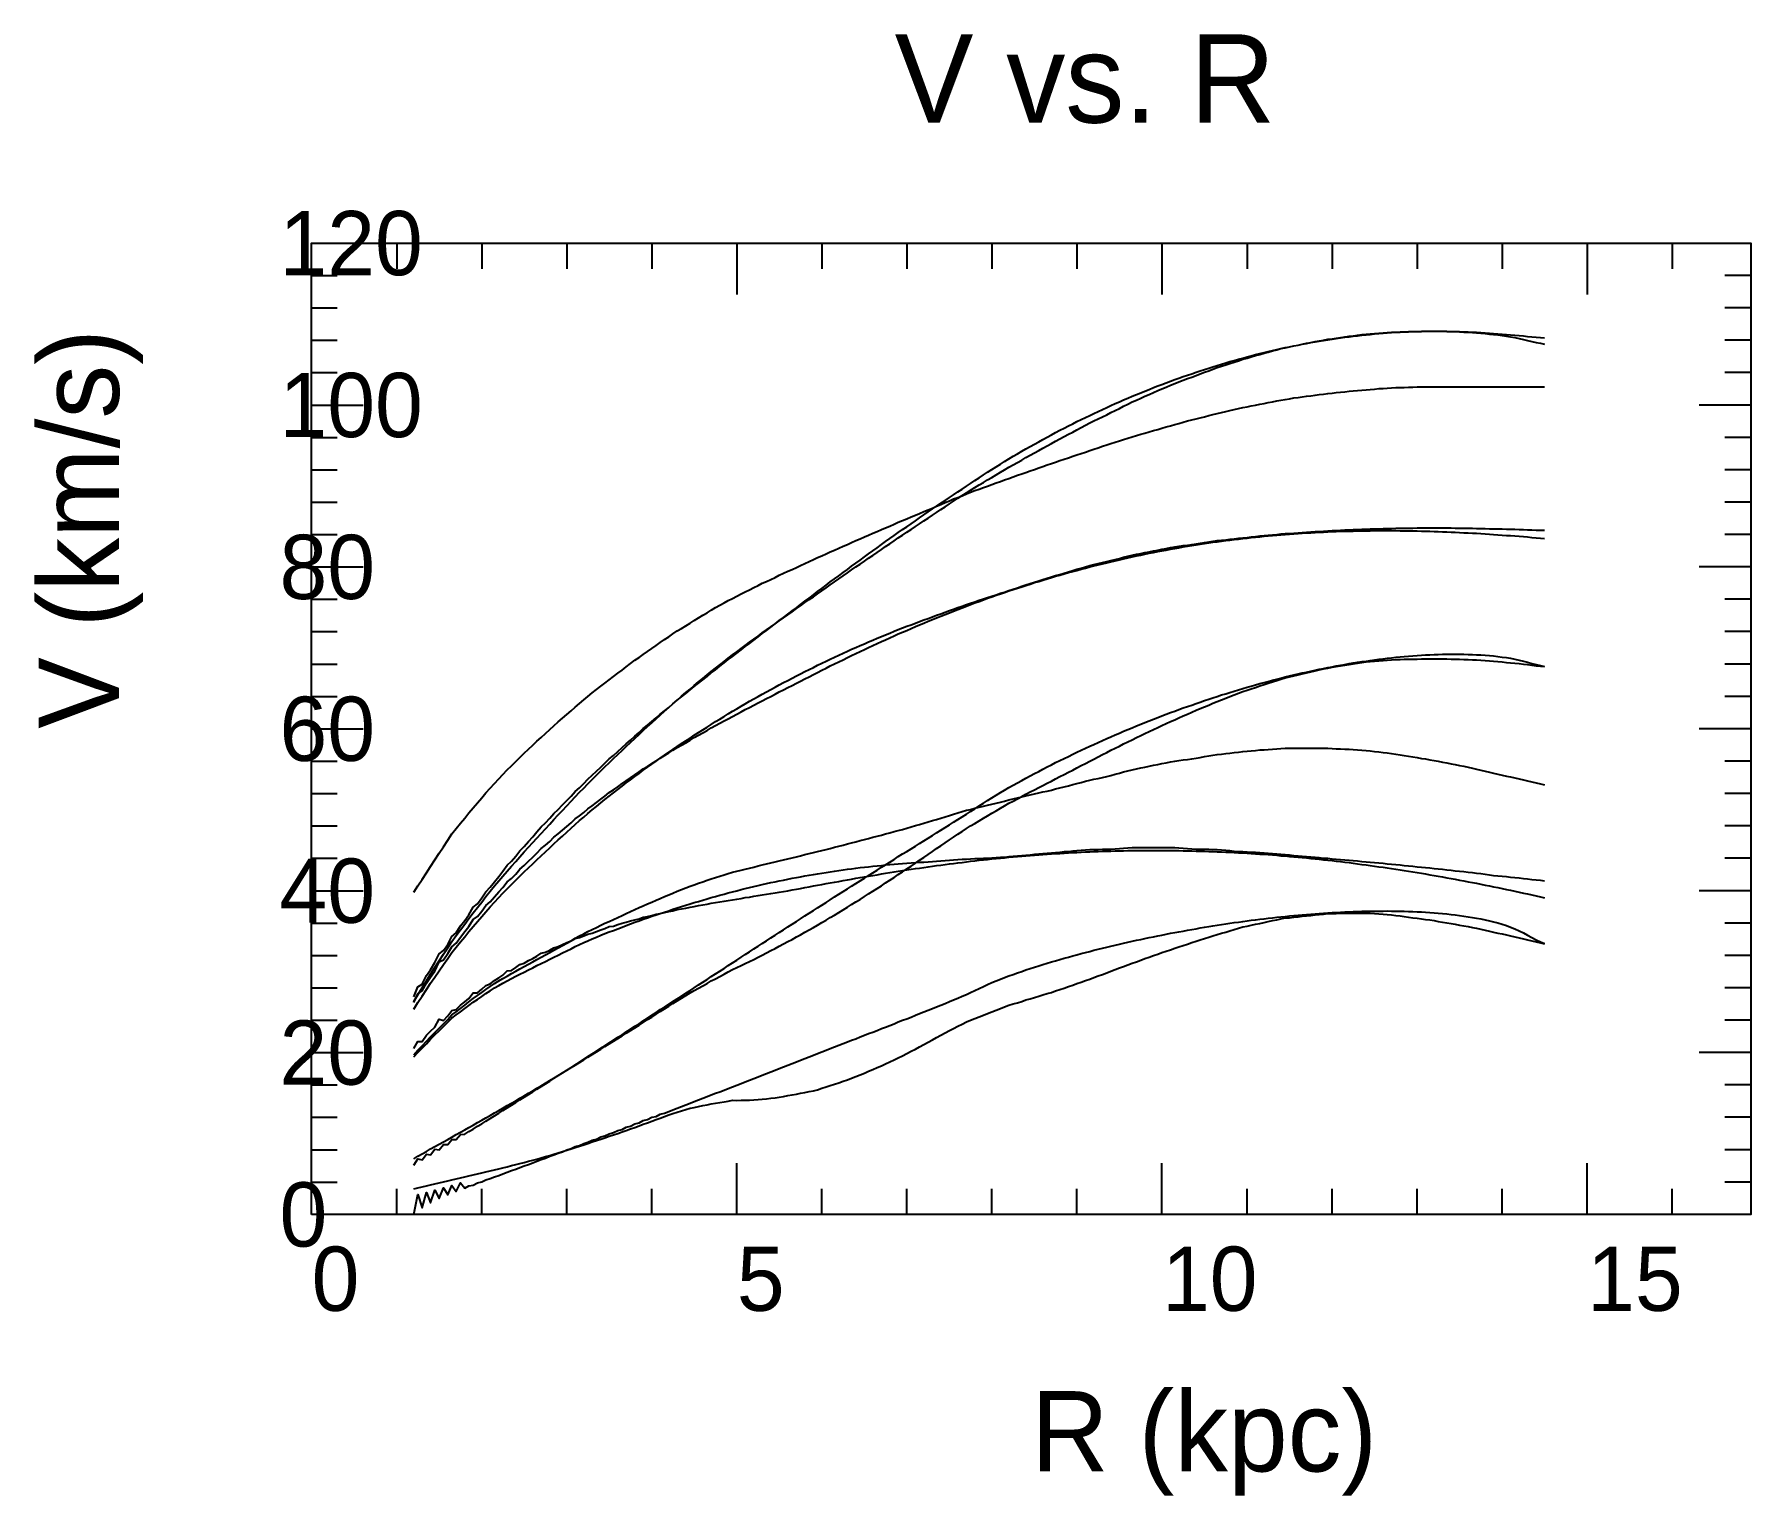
# Model space of a CAD drawing. Extents: x -35 to 179, y -35 to 147.
import ezdxf

# ---------------------------------------------------------------- set-up
doc = ezdxf.new("R2010")
doc.units = 0

msp = doc.modelspace()

# ---------------------------------------------------------------- texts
at = {"color": 0}
for s, height, p in [('V vs. R', 11, (72.6, 135.96)), ('120', 8, (-4, 116.96)), ('100', 8, (-4, 96.8)), ('80', 8, (-4, 76.64)), ('60', 8, (-4, 56.48)), ('40', 8, (-4, 36.32)), ('20', 8, (-4, 16.16)), ('0', 8, (-4, -4)), ('0', 8, (0, -12)), ('5', 8, (52.95, -12)), ('10', 8, (105.89, -12)), ('15', 8, (158.84, -12)), ('R (kpc)', 10, (89.6, -32))]:
    msp.add_text(s, height=height, dxfattribs=at).set_placement(p)
msp.add_text('V (km/s)', height=10, rotation=90, dxfattribs=at).set_placement((-24, 60.48))

# ---------------------------------------------------------------- linework, layer by layer
at = {"color": 0}
for p, q in [((10.59, 120.96), (10.59, 117.76)), ((21.18, 120.96), (21.18, 117.76)), ((31.77, 120.96), (31.77, 117.76)), ((42.36, 120.96), (42.36, 117.76)), ((52.95, 120.96), (52.95, 114.56)), ((63.53, 120.96), (63.53, 117.76)), ((74.12, 120.96), (74.12, 117.76)), ((84.71, 120.96), (84.71, 117.76)), ((95.3, 120.96), (95.3, 117.76)), ((105.89, 120.96), (105.89, 114.56)), ((116.48, 120.96), (116.48, 117.76)), ((127.07, 120.96), (127.07, 117.76)), ((137.66, 120.96), (137.66, 117.76)), ((148.25, 120.96), (148.25, 117.76)), ((158.84, 120.96), (158.84, 114.56)), ((169.42, 120.96), (169.42, 117.76)), ((0, 116.93), (3.2, 116.93)), ((179.2, 116.93), (176, 116.93)), ((0, 112.9), (3.2, 112.9)), ((179.2, 112.9), (176, 112.9)), ((0, 108.86), (3.2, 108.86)), ((179.2, 108.86), (176, 108.86)), ((0, 104.83), (3.2, 104.83)), ((179.2, 104.83), (176, 104.83)), ((0, 100.8), (6.4, 100.8)), ((179.2, 100.8), (172.8, 100.8)), ((0, 96.77), (3.2, 96.77)), ((179.2, 96.77), (176, 96.77)), ((0, 92.74), (3.2, 92.74)), ((179.2, 92.74), (176, 92.74)), ((0, 88.7), (3.2, 88.7)), ((179.2, 88.7), (176, 88.7)), ((0, 84.67), (3.2, 84.67)), ((179.2, 84.67), (176, 84.67)), ((0, 80.64), (6.4, 80.64)), ((179.2, 80.64), (172.8, 80.64)), ((0, 76.61), (3.2, 76.61)), ((179.2, 76.61), (176, 76.61)), ((0, 72.58), (3.2, 72.58)), ((179.2, 72.58), (176, 72.58)), ((0, 68.54), (3.2, 68.54)), ((179.2, 68.54), (176, 68.54)), ((0, 64.51), (3.2, 64.51)), ((179.2, 64.51), (176, 64.51)), ((0, 60.48), (6.4, 60.48)), ((179.2, 60.48), (172.8, 60.48)), ((0, 56.45), (3.2, 56.45)), ((179.2, 56.45), (176, 56.45)), ((0, 52.42), (3.2, 52.42)), ((179.2, 52.42), (176, 52.42)), ((0, 48.38), (3.2, 48.38)), ((179.2, 48.38), (176, 48.38)), ((0, 44.35), (3.2, 44.35)), ((179.2, 44.35), (176, 44.35)), ((0, 40.32), (6.4, 40.32)), ((179.2, 40.32), (172.8, 40.32)), ((0, 36.29), (3.2, 36.29)), ((179.2, 36.29), (176, 36.29)), ((0, 32.26), (3.2, 32.26)), ((179.2, 32.26), (176, 32.26)), ((0, 28.22), (3.2, 28.22)), ((179.2, 28.22), (176, 28.22)), ((0, 24.19), (3.2, 24.19)), ((179.2, 24.19), (176, 24.19)), ((0, 20.16), (6.4, 20.16)), ((179.2, 20.16), (172.8, 20.16)), ((0, 16.13), (3.2, 16.13)), ((179.2, 16.13), (176, 16.13)), ((0, 12.1), (3.2, 12.1)), ((179.2, 12.1), (176, 12.1)), ((0, 8.06), (3.2, 8.06)), ((179.2, 8.06), (176, 8.06)), ((52.95, 0), (52.95, 6.4)), ((105.89, 0), (105.89, 6.4)), ((158.84, 0), (158.84, 6.4)), ((0, 4.03), (3.2, 4.03)), ((10.59, 0), (10.59, 3.2)), ((21.18, 0), (21.18, 3.2)), ((31.77, 0), (31.77, 3.2)), ((42.36, 0), (42.36, 3.2)), ((63.53, 0), (63.53, 3.2)), ((74.12, 0), (74.12, 3.2)), ((84.71, 0), (84.71, 3.2)), ((95.3, 0), (95.3, 3.2)), ((116.48, 0), (116.48, 3.2)), ((127.07, 0), (127.07, 3.2)), ((137.66, 0), (137.66, 3.2)), ((148.25, 0), (148.25, 3.2)), ((169.42, 0), (169.42, 3.2)), ((179.2, 4.03), (176, 4.03))]:
    msp.add_line(p, q, dxfattribs=at)
msp.add_lwpolyline([(0, 0), (0, 120.96), (179.2, 120.96), (179.2, 0)], close=True, dxfattribs=at)
at = {"color": 4}
for points in [[(12.71, 26.51), (13.24, 27.37), (13.77, 28.24), (14.3, 29.08), (14.82, 29.93), (15.35, 30.76), (15.88, 31.57), (16.41, 32.4), (16.94, 33.21), (17.47, 34.01), (18, 34.75), (18.53, 35.44), (19.06, 36.15), (19.59, 36.86), (20.12, 37.55), (20.65, 38.24), (21.18, 38.91), (21.71, 39.58), (22.24, 40.26), (22.77, 40.92), (23.3, 41.53), (23.83, 42.14), (24.35, 42.74), (24.88, 43.36), (25.41, 43.96), (25.94, 44.55), (26.47, 45.14), (27, 45.72), (27.53, 46.3), (28.06, 46.88), (28.59, 47.45), (29.12, 48.04), (29.65, 48.61), (30.18, 49.17), (30.71, 49.75), (31.24, 50.32), (31.77, 50.88), (32.3, 51.45), (32.83, 52), (33.36, 52.58), (33.88, 53.1), (34.41, 53.64), (34.94, 54.18), (35.47, 54.71), (36, 55.24), (36.53, 55.75), (37.06, 56.25), (37.59, 56.77), (38.12, 57.27), (38.65, 57.78), (39.18, 58.28), (39.71, 58.78), (40.24, 59.28), (40.77, 59.78), (41.3, 60.26), (41.83, 60.75), (42.36, 61.23), (42.89, 61.71), (43.41, 62.19), (43.94, 62.67), (44.47, 63.14), (45, 63.6), (45.53, 64.06), (46.06, 64.53), (46.59, 64.98), (47.12, 65.43), (47.65, 65.88), (48.18, 66.31), (48.71, 66.74), (49.24, 67.18), (49.77, 67.6), (50.3, 68.03), (50.83, 68.45), (51.36, 68.86), (51.89, 69.29), (52.42, 69.69), (52.95, 70.08), (53.47, 70.47), (54, 70.85), (54.53, 71.25), (55.06, 71.63), (55.59, 72.01), (56.12, 72.41), (56.65, 72.79), (57.18, 73.18), (57.71, 73.55), (58.24, 73.93), (58.77, 74.31), (59.3, 74.69), (59.83, 75.06), (60.36, 75.44), (60.89, 75.81), (61.42, 76.19), (61.95, 76.56), (62.48, 76.93), (63, 77.29), (63.53, 77.67), (64.06, 78.04), (64.59, 78.42), (65.12, 78.78), (65.65, 79.15), (66.18, 79.52), (66.71, 79.89), (67.24, 80.26), (67.77, 80.63), (68.3, 80.98), (68.83, 81.36), (69.36, 81.72), (69.89, 82.08), (70.42, 82.45), (70.95, 82.8), (71.48, 83.16), (72.01, 83.52), (72.53, 83.88), (73.06, 84.24), (73.59, 84.59), (74.12, 84.95), (74.65, 85.3), (75.18, 85.66), (75.71, 86.02), (76.24, 86.37), (76.77, 86.72), (77.3, 87.08), (77.83, 87.43), (78.36, 87.78), (78.89, 88.14), (79.42, 88.49), (79.95, 88.84), (80.48, 89.19), (81.01, 89.54), (81.54, 89.88), (82.06, 90.19), (82.59, 90.51), (83.12, 90.84), (83.65, 91.15), (84.18, 91.48), (84.71, 91.79), (85.24, 92.1), (85.77, 92.42), (86.3, 92.73), (86.83, 93.04), (87.36, 93.35), (87.89, 93.64), (88.42, 93.95), (88.95, 94.25), (89.48, 94.55), (90.01, 94.84), (90.54, 95.13), (91.07, 95.42), (91.59, 95.71), (92.12, 95.99), (92.65, 96.29), (93.18, 96.57), (93.71, 96.86), (94.24, 97.15), (94.77, 97.43), (95.3, 97.71), (95.83, 98), (96.36, 98.27), (96.89, 98.56), (97.42, 98.81), (97.95, 99.07), (98.48, 99.34), (99.01, 99.59), (99.54, 99.85), (100.07, 100.12), (100.6, 100.38), (101.12, 100.65), (101.65, 100.92), (102.18, 101.18), (102.71, 101.42), (103.24, 101.65), (103.77, 101.89), (104.3, 102.12), (104.83, 102.35), (105.36, 102.59), (105.89, 102.81), (106.42, 103.04), (106.95, 103.26), (107.48, 103.48), (108.01, 103.68), (108.54, 103.88), (109.07, 104.08), (109.6, 104.27), (110.13, 104.47), (110.66, 104.67), (111.18, 104.88), (111.71, 105.07), (112.24, 105.27), (112.77, 105.46), (113.3, 105.64), (113.83, 105.81), (114.36, 105.98), (114.89, 106.14), (115.42, 106.32), (115.95, 106.49), (116.48, 106.64), (117.01, 106.8), (117.54, 106.95), (118.07, 107.1), (118.6, 107.25), (119.13, 107.39), (119.66, 107.54), (120.19, 107.68), (120.71, 107.82), (121.24, 107.95), (121.77, 108.05), (122.3, 108.16), (122.83, 108.27), (123.36, 108.38), (123.89, 108.49), (124.42, 108.59), (124.95, 108.69), (125.48, 108.79), (126.01, 108.89), (126.54, 108.98), (127.07, 109.06), (127.6, 109.14), (128.13, 109.22), (128.66, 109.3), (129.19, 109.37), (129.72, 109.43), (130.24, 109.5), (130.77, 109.56), (131.3, 109.62), (131.83, 109.68), (132.36, 109.72), (132.89, 109.76), (133.42, 109.8), (133.95, 109.84), (134.48, 109.87), (135.01, 109.89), (135.54, 109.91), (136.07, 109.93), (136.6, 109.94), (137.13, 109.96), (137.66, 109.97), (138.19, 109.98), (138.72, 109.99), (139.25, 110), (139.77, 110), (140.3, 109.99), (140.83, 109.99), (141.36, 109.98), (141.89, 109.97), (142.42, 109.96), (142.95, 109.94), (143.48, 109.92), (144.01, 109.9), (144.54, 109.88), (145.07, 109.86), (145.6, 109.82), (146.13, 109.78), (146.66, 109.75), (147.19, 109.71), (147.72, 109.67), (148.25, 109.63), (148.78, 109.59), (149.3, 109.55), (149.83, 109.5), (150.36, 109.45), (150.89, 109.4), (151.42, 109.35), (151.95, 109.3), (152.48, 109.25), (153.01, 109.2), (153.54, 109.15)], [(12.71, 25.58), (13.24, 26.39), (13.77, 27.2), (14.3, 28), (14.82, 28.79), (15.35, 29.57), (15.88, 30.33), (16.41, 31.11), (16.94, 31.87), (17.47, 32.62), (18, 33.29), (18.53, 33.94), (19.06, 34.58), (19.59, 35.23), (20.12, 35.86), (20.65, 36.49), (21.18, 37.1), (21.71, 37.7), (22.24, 38.32), (22.77, 38.91), (23.3, 39.46), (23.83, 40), (24.35, 40.54), (24.88, 41.08), (25.41, 41.61), (25.94, 42.13), (26.47, 42.65), (27, 43.16), (27.53, 43.66), (28.06, 44.17), (28.59, 44.66), (29.12, 45.17), (29.65, 45.66), (30.18, 46.15), (30.71, 46.65), (31.24, 47.12), (31.77, 47.61), (32.3, 48.09), (32.83, 48.56), (33.36, 49.05), (33.88, 49.49), (34.41, 49.93), (34.94, 50.39), (35.47, 50.82), (36, 51.26), (36.53, 51.68), (37.06, 52.09), (37.59, 52.51), (38.12, 52.92), (38.65, 53.33), (39.18, 53.74), (39.71, 54.13), (40.24, 54.53), (40.77, 54.93), (41.3, 55.31), (41.83, 55.7), (42.36, 56.07), (42.89, 56.44), (43.41, 56.82), (43.94, 57.19), (44.47, 57.55), (45, 57.91), (45.53, 58.27), (46.06, 58.63), (46.59, 58.99), (47.12, 59.33), (47.65, 59.68), (48.18, 60.02), (48.71, 60.36), (49.24, 60.7), (49.77, 61.03), (50.3, 61.37), (50.83, 61.69), (51.36, 62.02), (51.89, 62.35), (52.42, 62.66), (52.95, 62.97), (53.47, 63.28), (54, 63.58), (54.53, 63.9), (55.06, 64.2), (55.59, 64.49), (56.12, 64.8), (56.65, 65.09), (57.18, 65.39), (57.71, 65.67), (58.24, 65.94), (58.77, 66.23), (59.3, 66.51), (59.83, 66.78), (60.36, 67.06), (60.89, 67.33), (61.42, 67.6), (61.95, 67.87), (62.48, 68.13), (63, 68.39), (63.53, 68.64), (64.06, 68.89), (64.59, 69.15), (65.12, 69.4), (65.65, 69.64), (66.18, 69.89), (66.71, 70.13), (67.24, 70.38), (67.77, 70.62), (68.3, 70.84), (68.83, 71.08), (69.36, 71.3), (69.89, 71.53), (70.42, 71.76), (70.95, 71.97), (71.48, 72.19), (72.01, 72.4), (72.53, 72.62), (73.06, 72.83), (73.59, 73.04), (74.12, 73.24), (74.65, 73.44), (75.18, 73.64), (75.71, 73.85), (76.24, 74.04), (76.77, 74.23), (77.3, 74.43), (77.83, 74.62), (78.36, 74.81), (78.89, 75.01), (79.42, 75.2), (79.95, 75.39), (80.48, 75.58), (81.01, 75.77), (81.54, 75.95), (82.06, 76.12), (82.59, 76.3), (83.12, 76.48), (83.65, 76.65), (84.18, 76.83), (84.71, 77), (85.24, 77.17), (85.77, 77.35), (86.3, 77.51), (86.83, 77.69), (87.36, 77.87), (87.89, 78.04), (88.42, 78.22), (88.95, 78.39), (89.48, 78.56), (90.01, 78.73), (90.54, 78.9), (91.07, 79.06), (91.59, 79.23), (92.12, 79.39), (92.65, 79.56), (93.18, 79.71), (93.71, 79.87), (94.24, 80.03), (94.77, 80.19), (95.3, 80.34), (95.83, 80.49), (96.36, 80.64), (96.89, 80.8), (97.42, 80.92), (97.95, 81.05), (98.48, 81.18), (99.01, 81.3), (99.54, 81.42), (100.07, 81.56), (100.6, 81.7), (101.12, 81.84), (101.65, 81.97), (102.18, 82.11), (102.71, 82.22), (103.24, 82.32), (103.77, 82.43), (104.3, 82.53), (104.83, 82.64), (105.36, 82.74), (105.89, 82.84), (106.42, 82.94), (106.95, 83.05), (107.48, 83.14), (108.01, 83.21), (108.54, 83.29), (109.07, 83.36), (109.6, 83.44), (110.13, 83.51), (110.66, 83.59), (111.18, 83.68), (111.71, 83.76), (112.24, 83.84), (112.77, 83.92), (113.3, 83.97), (113.83, 84.03), (114.36, 84.09), (114.89, 84.14), (115.42, 84.2), (115.95, 84.26), (116.48, 84.32), (117.01, 84.38), (117.54, 84.44), (118.07, 84.5), (118.6, 84.55), (119.13, 84.6), (119.66, 84.65), (120.19, 84.69), (120.71, 84.74), (121.24, 84.78), (121.77, 84.81), (122.3, 84.86), (122.83, 84.89), (123.36, 84.93), (123.89, 84.97), (124.42, 85), (124.95, 85.03), (125.48, 85.06), (126.01, 85.09), (126.54, 85.13), (127.07, 85.16), (127.6, 85.18), (128.13, 85.21), (128.66, 85.24), (129.19, 85.26), (129.72, 85.28), (130.24, 85.3), (130.77, 85.33), (131.3, 85.34), (131.83, 85.36), (132.36, 85.38), (132.89, 85.4), (133.42, 85.41), (133.95, 85.43), (134.48, 85.44), (135.01, 85.45), (135.54, 85.46), (136.07, 85.47), (136.6, 85.48), (137.13, 85.48), (137.66, 85.49), (138.19, 85.49), (138.72, 85.5), (139.25, 85.5), (139.77, 85.5), (140.3, 85.5), (140.83, 85.5), (141.36, 85.49), (141.89, 85.49), (142.42, 85.48), (142.95, 85.48), (143.48, 85.47), (144.01, 85.46), (144.54, 85.45), (145.07, 85.44), (145.6, 85.43), (146.13, 85.41), (146.66, 85.39), (147.19, 85.38), (147.72, 85.37), (148.25, 85.36), (148.78, 85.34), (149.3, 85.33), (149.83, 85.32), (150.36, 85.3), (150.89, 85.28), (151.42, 85.27), (151.95, 85.25), (152.48, 85.23), (153.01, 85.22), (153.54, 85.2)], [(12.71, 6.94), (13.24, 7.27), (13.77, 7.57), (14.3, 7.86), (14.82, 8.16), (15.35, 8.45), (15.88, 8.76), (16.41, 9.04), (16.94, 9.35), (17.47, 9.64), (18, 9.94), (18.53, 10.23), (19.06, 10.54), (19.59, 10.84), (20.12, 11.14), (20.65, 11.44), (21.18, 11.74), (21.71, 12.04), (22.24, 12.34), (22.77, 12.64), (23.3, 12.95), (23.83, 13.25), (24.35, 13.56), (24.88, 13.86), (25.41, 14.17), (25.94, 14.48), (26.47, 14.79), (27, 15.1), (27.53, 15.41), (28.06, 15.72), (28.59, 16.03), (29.12, 16.35), (29.65, 16.67), (30.18, 16.99), (30.71, 17.31), (31.24, 17.63), (31.77, 17.96), (32.3, 18.29), (32.83, 18.6), (33.36, 18.94), (33.88, 19.25), (34.41, 19.59), (34.94, 19.91), (35.47, 20.25), (36, 20.57), (36.53, 20.91), (37.06, 21.24), (37.59, 21.58), (38.12, 21.9), (38.65, 22.24), (39.18, 22.57), (39.71, 22.91), (40.24, 23.24), (40.77, 23.59), (41.3, 23.91), (41.83, 24.26), (42.36, 24.59), (42.89, 24.94), (43.41, 25.27), (43.94, 25.62), (44.47, 25.96), (45, 26.29), (45.53, 26.61), (46.06, 26.94), (46.59, 27.27), (47.12, 27.59), (47.65, 27.88), (48.18, 28.18), (48.71, 28.48), (49.24, 28.78), (49.77, 29.08), (50.3, 29.36), (50.83, 29.65), (51.36, 29.94), (51.89, 30.23), (52.42, 30.51), (52.95, 30.76), (53.47, 31.01), (54, 31.26), (54.53, 31.51), (55.06, 31.77), (55.59, 32.04), (56.12, 32.31), (56.65, 32.58), (57.18, 32.86), (57.71, 33.12), (58.24, 33.42), (58.77, 33.69), (59.3, 33.99), (59.83, 34.26), (60.36, 34.56), (60.89, 34.84), (61.42, 35.15), (61.95, 35.43), (62.48, 35.73), (63, 36.01), (63.53, 36.35), (64.06, 36.65), (64.59, 36.98), (65.12, 37.29), (65.65, 37.61), (66.18, 37.93), (66.71, 38.27), (67.24, 38.58), (67.77, 38.92), (68.3, 39.23), (68.83, 39.59), (69.36, 39.92), (69.89, 40.26), (70.42, 40.6), (70.95, 40.94), (71.48, 41.29), (72.01, 41.64), (72.53, 41.98), (73.06, 42.33), (73.59, 42.67), (74.12, 43.04), (74.65, 43.39), (75.18, 43.75), (75.71, 44.11), (76.24, 44.46), (76.77, 44.83), (77.3, 45.2), (77.83, 45.56), (78.36, 45.92), (78.89, 46.29), (79.42, 46.64), (79.95, 47), (80.48, 47.35), (81.01, 47.71), (81.54, 48.06), (82.06, 48.38), (82.59, 48.69), (83.12, 49.02), (83.65, 49.33), (84.18, 49.66), (84.71, 49.96), (85.24, 50.28), (85.77, 50.58), (86.3, 50.9), (86.83, 51.2), (87.36, 51.48), (87.89, 51.76), (88.42, 52.05), (88.95, 52.32), (89.48, 52.61), (90.01, 52.88), (90.54, 53.16), (91.07, 53.42), (91.59, 53.7), (92.12, 53.96), (92.65, 54.25), (93.18, 54.52), (93.71, 54.8), (94.24, 55.06), (94.77, 55.34), (95.3, 55.62), (95.83, 55.89), (96.36, 56.17), (96.89, 56.44), (97.42, 56.71), (97.95, 56.98), (98.48, 57.26), (99.01, 57.53), (99.54, 57.8), (100.07, 58.07), (100.6, 58.33), (101.12, 58.59), (101.65, 58.86), (102.18, 59.12), (102.71, 59.38), (103.24, 59.63), (103.77, 59.89), (104.3, 60.14), (104.83, 60.39), (105.36, 60.64), (105.89, 60.89), (106.42, 61.13), (106.95, 61.37), (107.48, 61.61), (108.01, 61.85), (108.54, 62.08), (109.07, 62.32), (109.6, 62.54), (110.13, 62.78), (110.66, 63), (111.18, 63.22), (111.71, 63.43), (112.24, 63.66), (112.77, 63.87), (113.3, 64.09), (113.83, 64.29), (114.36, 64.5), (114.89, 64.7), (115.42, 64.91), (115.95, 65.11), (116.48, 65.29), (117.01, 65.46), (117.54, 65.64), (118.07, 65.81), (118.6, 65.99), (119.13, 66.16), (119.66, 66.33), (120.19, 66.49), (120.71, 66.66), (121.24, 66.82), (121.77, 66.95), (122.3, 67.08), (122.83, 67.21), (123.36, 67.33), (123.89, 67.46), (124.42, 67.58), (124.95, 67.7), (125.48, 67.82), (126.01, 67.94), (126.54, 68.05), (127.07, 68.14), (127.6, 68.23), (128.13, 68.32), (128.66, 68.41), (129.19, 68.5), (129.72, 68.58), (130.24, 68.65), (130.77, 68.72), (131.3, 68.8), (131.83, 68.87), (132.36, 68.9), (132.89, 68.95), (133.42, 68.99), (133.95, 69.04), (134.48, 69.07), (135.01, 69.09), (135.54, 69.11), (136.07, 69.13), (136.6, 69.15), (137.13, 69.16), (137.66, 69.17), (138.19, 69.19), (138.72, 69.19), (139.25, 69.2), (139.77, 69.21), (140.3, 69.2), (140.83, 69.19), (141.36, 69.19), (141.89, 69.17), (142.42, 69.16), (142.95, 69.14), (143.48, 69.12), (144.01, 69.1), (144.54, 69.08), (145.07, 69.05), (145.6, 69.01), (146.13, 68.97), (146.66, 68.93), (147.19, 68.89), (147.72, 68.85), (148.25, 68.8), (148.78, 68.75), (149.3, 68.7), (149.83, 68.64), (150.36, 68.59), (150.89, 68.53), (151.42, 68.47), (151.95, 68.4), (152.48, 68.34), (153.01, 68.28), (153.54, 68.22)]]:
    msp.add_lwpolyline(points, dxfattribs=at)
at = {"color": 3}
for points in [[(12.71, 27.12), (13.24, 28.33), (13.77, 28.66), (14.3, 29.75), (14.82, 30.47), (15.35, 31.37), (15.88, 32.46), (16.41, 32.87), (16.94, 33.63), (17.47, 34.6), (18, 35.07), (18.53, 35.96), (19.06, 36.61), (19.59, 37.33), (20.12, 38.25), (20.65, 38.69), (21.18, 39.42), (21.71, 40.18), (22.24, 40.74), (22.77, 41.44), (23.3, 42.09), (23.83, 42.74), (24.35, 43.51), (24.88, 43.98), (25.41, 44.63), (25.94, 45.28), (26.47, 45.83), (27, 46.45), (27.53, 47.04), (28.06, 47.63), (28.59, 48.29), (29.12, 48.76), (29.65, 49.35), (30.18, 49.93), (30.71, 50.45), (31.24, 51), (31.77, 51.55), (32.3, 52.09), (32.83, 52.68), (33.36, 53.13), (33.88, 53.67), (34.41, 54.19), (34.94, 54.69), (35.47, 55.19), (36, 55.7), (36.53, 56.19), (37.06, 56.72), (37.59, 57.16), (38.12, 57.66), (38.65, 58.14), (39.18, 58.61), (39.71, 59.07), (40.24, 59.55), (40.77, 60), (41.3, 60.5), (41.83, 60.92), (42.36, 61.38), (42.89, 61.83), (43.41, 62.29), (43.94, 62.71), (44.47, 63.15), (45, 63.59), (45.53, 64.05), (46.06, 64.46), (46.59, 64.89), (47.12, 65.33), (47.65, 65.75), (48.18, 66.17), (48.71, 66.59), (49.24, 67.01), (49.77, 67.44), (50.3, 67.84), (50.83, 68.26), (51.36, 68.68), (51.89, 69.09), (52.42, 69.49), (52.95, 69.9), (53.47, 70.31), (54, 70.72), (54.53, 71.12), (55.06, 71.52), (55.59, 71.93), (56.12, 72.33), (56.65, 72.73), (57.18, 73.14), (57.71, 73.54), (58.24, 73.95), (58.77, 74.34), (59.3, 74.75), (59.83, 75.15), (60.36, 75.56), (60.89, 75.95), (61.42, 76.36), (61.95, 76.76), (62.48, 77.17), (63, 77.56), (63.53, 77.96), (64.06, 78.36), (64.59, 78.76), (65.12, 79.15), (65.65, 79.54), (66.18, 79.94), (66.71, 80.33), (67.24, 80.72), (67.77, 81.11), (68.3, 81.49), (68.83, 81.89), (69.36, 82.26), (69.89, 82.65), (70.42, 83.03), (70.95, 83.41), (71.48, 83.79), (72.01, 84.16), (72.53, 84.54), (73.06, 84.92), (73.59, 85.28), (74.12, 85.65), (74.65, 86.02), (75.18, 86.39), (75.71, 86.76), (76.24, 87.12), (76.77, 87.48), (77.3, 87.85), (77.83, 88.2), (78.36, 88.56), (78.89, 88.92), (79.42, 89.27), (79.95, 89.63), (80.48, 89.98), (81.01, 90.33), (81.54, 90.69), (82.06, 91.04), (82.59, 91.38), (83.12, 91.74), (83.65, 92.09), (84.18, 92.45), (84.71, 92.78), (85.24, 93.12), (85.77, 93.45), (86.3, 93.78), (86.83, 94.09), (87.36, 94.41), (87.89, 94.72), (88.42, 95.04), (88.95, 95.33), (89.48, 95.64), (90.01, 95.94), (90.54, 96.23), (91.07, 96.52), (91.59, 96.81), (92.12, 97.09), (92.65, 97.38), (93.18, 97.65), (93.71, 97.93), (94.24, 98.2), (94.77, 98.47), (95.3, 98.73), (95.83, 98.99), (96.36, 99.25), (96.89, 99.51), (97.42, 99.76), (97.95, 100), (98.48, 100.25), (99.01, 100.49), (99.54, 100.73), (100.07, 100.97), (100.6, 101.2), (101.12, 101.43), (101.65, 101.66), (102.18, 101.88), (102.71, 102.11), (103.24, 102.32), (103.77, 102.54), (104.3, 102.75), (104.83, 102.96), (105.36, 103.17), (105.89, 103.37), (106.42, 103.57), (106.95, 103.77), (107.48, 103.96), (108.01, 104.15), (108.54, 104.34), (109.07, 104.53), (109.6, 104.7), (110.13, 104.89), (110.66, 105.06), (111.18, 105.24), (111.71, 105.4), (112.24, 105.57), (112.77, 105.73), (113.3, 105.89), (113.83, 106.05), (114.36, 106.21), (114.89, 106.35), (115.42, 106.51), (115.95, 106.65), (116.48, 106.8), (117.01, 106.93), (117.54, 107.07), (118.07, 107.2), (118.6, 107.33), (119.13, 107.46), (119.66, 107.59), (120.19, 107.71), (120.71, 107.83), (121.24, 107.94), (121.77, 108.05), (122.3, 108.16), (122.83, 108.27), (123.36, 108.37), (123.89, 108.47), (124.42, 108.57), (124.95, 108.66), (125.48, 108.75), (126.01, 108.84), (126.54, 108.93), (127.07, 109.01), (127.6, 109.08), (128.13, 109.16), (128.66, 109.23), (129.19, 109.3), (129.72, 109.37), (130.24, 109.43), (130.77, 109.49), (131.3, 109.54), (131.83, 109.6), (132.36, 109.65), (132.89, 109.69), (133.42, 109.73), (133.95, 109.78), (134.48, 109.81), (135.01, 109.85), (135.54, 109.87), (136.07, 109.9), (136.6, 109.92), (137.13, 109.94), (137.66, 109.96), (138.19, 109.97), (138.72, 109.98), (139.25, 109.99), (139.77, 109.99), (140.3, 109.99), (140.83, 109.98), (141.36, 109.97), (141.89, 109.96), (142.42, 109.94), (142.95, 109.92), (143.48, 109.89), (144.01, 109.86), (144.54, 109.83), (145.07, 109.79), (145.6, 109.74), (146.13, 109.7), (146.66, 109.64), (147.19, 109.58), (147.72, 109.52), (148.25, 109.45), (148.78, 109.37), (149.3, 109.28), (149.83, 109.19), (150.36, 109.08), (150.89, 108.97), (151.42, 108.84), (151.95, 108.72), (152.48, 108.59), (153.01, 108.48), (153.54, 108.37)], [(12.71, 26.41), (13.24, 27.47), (13.77, 27.85), (14.3, 28.79), (14.82, 29.56), (15.35, 30.31), (15.88, 31.44), (16.41, 31.69), (16.94, 32.48), (17.47, 33.31), (18, 33.8), (18.53, 34.55), (19.06, 35.22), (19.59, 35.87), (20.12, 36.74), (20.65, 37.1), (21.18, 37.77), (21.71, 38.46), (22.24, 38.95), (22.77, 39.57), (23.3, 40.16), (23.83, 40.73), (24.35, 41.43), (24.88, 41.82), (25.41, 42.39), (25.94, 42.98), (26.47, 43.44), (27, 43.98), (27.53, 44.49), (28.06, 45), (28.59, 45.58), (29.12, 45.97), (29.65, 46.46), (30.18, 46.97), (30.71, 47.4), (31.24, 47.86), (31.77, 48.32), (32.3, 48.76), (32.83, 49.26), (33.36, 49.63), (33.88, 50.06), (34.41, 50.5), (34.94, 50.9), (35.47, 51.31), (36, 51.71), (36.53, 52.11), (37.06, 52.54), (37.59, 52.88), (38.12, 53.26), (38.65, 53.65), (39.18, 54.01), (39.71, 54.38), (40.24, 54.74), (40.77, 55.1), (41.3, 55.48), (41.83, 55.79), (42.36, 56.14), (42.89, 56.49), (43.41, 56.82), (43.94, 57.15), (44.47, 57.48), (45, 57.8), (45.53, 58.14), (46.06, 58.44), (46.59, 58.75), (47.12, 59.07), (47.65, 59.38), (48.18, 59.68), (48.71, 59.98), (49.24, 60.28), (49.77, 60.59), (50.3, 60.87), (50.83, 61.16), (51.36, 61.46), (51.89, 61.74), (52.42, 62.02), (52.95, 62.31), (53.47, 62.59), (54, 62.88), (54.53, 63.15), (55.06, 63.43), (55.59, 63.7), (56.12, 63.98), (56.65, 64.25), (57.18, 64.52), (57.71, 64.8), (58.24, 65.08), (58.77, 65.34), (59.3, 65.61), (59.83, 65.89), (60.36, 66.17), (60.89, 66.43), (61.42, 66.7), (61.95, 66.97), (62.48, 67.25), (63, 67.51), (63.53, 67.78), (64.06, 68.04), (64.59, 68.31), (65.12, 68.57), (65.65, 68.83), (66.18, 69.08), (66.71, 69.34), (67.24, 69.6), (67.77, 69.85), (68.3, 70.1), (68.83, 70.36), (69.36, 70.6), (69.89, 70.85), (70.42, 71.09), (70.95, 71.33), (71.48, 71.57), (72.01, 71.81), (72.53, 72.05), (73.06, 72.29), (73.59, 72.51), (74.12, 72.74), (74.65, 72.97), (75.18, 73.2), (75.71, 73.43), (76.24, 73.65), (76.77, 73.87), (77.3, 74.09), (77.83, 74.3), (78.36, 74.51), (78.89, 74.73), (79.42, 74.94), (79.95, 75.14), (80.48, 75.35), (81.01, 75.55), (81.54, 75.76), (82.06, 75.95), (82.59, 76.15), (83.12, 76.34), (83.65, 76.53), (84.18, 76.73), (84.71, 76.91), (85.24, 77.1), (85.77, 77.29), (86.3, 77.46), (86.83, 77.64), (87.36, 77.82), (87.89, 77.99), (88.42, 78.17), (88.95, 78.34), (89.48, 78.51), (90.01, 78.68), (90.54, 78.84), (91.07, 79), (91.59, 79.16), (92.12, 79.31), (92.65, 79.47), (93.18, 79.62), (93.71, 79.77), (94.24, 79.93), (94.77, 80.07), (95.3, 80.21), (95.83, 80.36), (96.36, 80.49), (96.89, 80.64), (97.42, 80.77), (97.95, 80.9), (98.48, 81.04), (99.01, 81.16), (99.54, 81.29), (100.07, 81.41), (100.6, 81.54), (101.12, 81.66), (101.65, 81.78), (102.18, 81.89), (102.71, 82.01), (103.24, 82.12), (103.77, 82.23), (104.3, 82.34), (104.83, 82.44), (105.36, 82.55), (105.89, 82.65), (106.42, 82.74), (106.95, 82.84), (107.48, 82.94), (108.01, 83.03), (108.54, 83.12), (109.07, 83.21), (109.6, 83.3), (110.13, 83.38), (110.66, 83.46), (111.18, 83.54), (111.71, 83.62), (112.24, 83.7), (112.77, 83.77), (113.3, 83.84), (113.83, 83.91), (114.36, 83.98), (114.89, 84.05), (115.42, 84.11), (115.95, 84.17), (116.48, 84.23), (117.01, 84.29), (117.54, 84.35), (118.07, 84.4), (118.6, 84.45), (119.13, 84.5), (119.66, 84.55), (120.19, 84.6), (120.71, 84.64), (121.24, 84.68), (121.77, 84.72), (122.3, 84.77), (122.83, 84.8), (123.36, 84.84), (123.89, 84.87), (124.42, 84.9), (124.95, 84.93), (125.48, 84.96), (126.01, 84.98), (126.54, 85.01), (127.07, 85.03), (127.6, 85.05), (128.13, 85.07), (128.66, 85.09), (129.19, 85.1), (129.72, 85.11), (130.24, 85.12), (130.77, 85.14), (131.3, 85.14), (131.83, 85.15), (132.36, 85.16), (132.89, 85.16), (133.42, 85.16), (133.95, 85.16), (134.48, 85.16), (135.01, 85.16), (135.54, 85.15), (136.07, 85.14), (136.6, 85.14), (137.13, 85.13), (137.66, 85.12), (138.19, 85.1), (138.72, 85.09), (139.25, 85.08), (139.77, 85.06), (140.3, 85.04), (140.83, 85.02), (141.36, 85), (141.89, 84.98), (142.42, 84.95), (142.95, 84.93), (143.48, 84.9), (144.01, 84.87), (144.54, 84.85), (145.07, 84.82), (145.6, 84.78), (146.13, 84.75), (146.66, 84.72), (147.19, 84.68), (147.72, 84.65), (148.25, 84.61), (148.78, 84.57), (149.3, 84.53), (149.83, 84.49), (150.36, 84.45), (150.89, 84.41), (151.42, 84.37), (151.95, 84.32), (152.48, 84.28), (153.01, 84.23), (153.54, 84.19)], [(12.71, 6.16), (13.24, 6.92), (13.77, 6.79), (14.3, 7.51), (14.82, 7.43), (15.35, 8.12), (15.88, 8.06), (16.41, 8.73), (16.94, 8.7), (17.47, 9.34), (18, 9.35), (18.53, 9.97), (19.06, 9.99), (19.59, 10.34), (20.12, 10.64), (20.65, 10.99), (21.18, 11.29), (21.71, 11.64), (22.24, 11.95), (22.77, 12.29), (23.3, 12.61), (23.83, 12.95), (24.35, 13.27), (24.88, 13.61), (25.41, 13.94), (25.94, 14.27), (26.47, 14.6), (27, 14.93), (27.53, 15.27), (28.06, 15.6), (28.59, 15.95), (29.12, 16.27), (29.65, 16.62), (30.18, 16.94), (30.71, 17.3), (31.24, 17.62), (31.77, 17.97), (32.3, 18.31), (32.83, 18.65), (33.36, 18.98), (33.88, 19.33), (34.41, 19.66), (34.94, 20.02), (35.47, 20.34), (36, 20.7), (36.53, 21.02), (37.06, 21.39), (37.59, 21.71), (38.12, 22.07), (38.65, 22.39), (39.18, 22.76), (39.71, 23.08), (40.24, 23.45), (40.77, 23.76), (41.3, 24.13), (41.83, 24.45), (42.36, 24.82), (42.89, 25.14), (43.41, 25.51), (43.94, 25.83), (44.47, 26.17), (45, 26.51), (45.53, 26.86), (46.06, 27.2), (46.59, 27.55), (47.12, 27.89), (47.65, 28.24), (48.18, 28.58), (48.71, 28.93), (49.24, 29.27), (49.77, 29.62), (50.3, 29.96), (50.83, 30.31), (51.36, 30.65), (51.89, 30.99), (52.42, 31.34), (52.95, 31.68), (53.47, 32.03), (54, 32.37), (54.53, 32.71), (55.06, 33.06), (55.59, 33.4), (56.12, 33.74), (56.65, 34.09), (57.18, 34.44), (57.71, 34.77), (58.24, 35.13), (58.77, 35.46), (59.3, 35.81), (59.83, 36.14), (60.36, 36.49), (60.89, 36.82), (61.42, 37.17), (61.95, 37.5), (62.48, 37.85), (63, 38.18), (63.53, 38.52), (64.06, 38.86), (64.59, 39.2), (65.12, 39.54), (65.65, 39.88), (66.18, 40.21), (66.71, 40.55), (67.24, 40.89), (67.77, 41.22), (68.3, 41.56), (68.83, 41.89), (69.36, 42.23), (69.89, 42.56), (70.42, 42.89), (70.95, 43.23), (71.48, 43.56), (72.01, 43.89), (72.53, 44.22), (73.06, 44.56), (73.59, 44.89), (74.12, 45.22), (74.65, 45.55), (75.18, 45.88), (75.71, 46.21), (76.24, 46.54), (76.77, 46.87), (77.3, 47.2), (77.83, 47.53), (78.36, 47.86), (78.89, 48.19), (79.42, 48.52), (79.95, 48.85), (80.48, 49.18), (81.01, 49.51), (81.54, 49.85), (82.06, 50.19), (82.59, 50.52), (83.12, 50.88), (83.65, 51.21), (84.18, 51.57), (84.71, 51.89), (85.24, 52.22), (85.77, 52.53), (86.3, 52.85), (86.83, 53.15), (87.36, 53.46), (87.89, 53.75), (88.42, 54.05), (88.95, 54.33), (89.48, 54.62), (90.01, 54.9), (90.54, 55.18), (91.07, 55.45), (91.59, 55.73), (92.12, 56), (92.65, 56.27), (93.18, 56.53), (93.71, 56.79), (94.24, 57.05), (94.77, 57.31), (95.3, 57.56), (95.83, 57.81), (96.36, 58.06), (96.89, 58.3), (97.42, 58.54), (97.95, 58.79), (98.48, 59.02), (99.01, 59.26), (99.54, 59.49), (100.07, 59.72), (100.6, 59.95), (101.12, 60.17), (101.65, 60.39), (102.18, 60.61), (102.71, 60.83), (103.24, 61.05), (103.77, 61.26), (104.3, 61.47), (104.83, 61.68), (105.36, 61.88), (105.89, 62.09), (106.42, 62.29), (106.95, 62.49), (107.48, 62.68), (108.01, 62.88), (108.54, 63.07), (109.07, 63.26), (109.6, 63.44), (110.13, 63.63), (110.66, 63.81), (111.18, 63.99), (111.71, 64.16), (112.24, 64.34), (112.77, 64.51), (113.3, 64.69), (113.83, 64.85), (114.36, 65.02), (114.89, 65.17), (115.42, 65.34), (115.95, 65.49), (116.48, 65.65), (117.01, 65.8), (117.54, 65.95), (118.07, 66.1), (118.6, 66.25), (119.13, 66.38), (119.66, 66.53), (120.19, 66.66), (120.71, 66.8), (121.24, 66.93), (121.77, 67.06), (122.3, 67.19), (122.83, 67.31), (123.36, 67.43), (123.89, 67.55), (124.42, 67.67), (124.95, 67.78), (125.48, 67.89), (126.01, 68), (126.54, 68.11), (127.07, 68.21), (127.6, 68.31), (128.13, 68.4), (128.66, 68.5), (129.19, 68.59), (129.72, 68.68), (130.24, 68.76), (130.77, 68.84), (131.3, 68.92), (131.83, 69), (132.36, 69.07), (132.89, 69.14), (133.42, 69.21), (133.95, 69.27), (134.48, 69.33), (135.01, 69.39), (135.54, 69.44), (136.07, 69.49), (136.6, 69.53), (137.13, 69.58), (137.66, 69.61), (138.19, 69.65), (138.72, 69.68), (139.25, 69.71), (139.77, 69.73), (140.3, 69.75), (140.83, 69.76), (141.36, 69.77), (141.89, 69.78), (142.42, 69.78), (142.95, 69.78), (143.48, 69.77), (144.01, 69.75), (144.54, 69.74), (145.07, 69.71), (145.6, 69.68), (146.13, 69.64), (146.66, 69.6), (147.19, 69.55), (147.72, 69.49), (148.25, 69.42), (148.78, 69.35), (149.3, 69.26), (149.83, 69.16), (150.36, 69.04), (150.89, 68.91), (151.42, 68.77), (151.95, 68.62), (152.48, 68.48), (153.01, 68.35), (153.54, 68.24)]]:
    msp.add_lwpolyline(points, dxfattribs=at)
at = {"color": 6}
for points in [[(12.71, 40.12), (13.24, 40.92), (13.77, 41.71), (14.3, 42.53), (14.82, 43.35), (15.35, 44.18), (15.88, 44.99), (16.41, 45.8), (16.94, 46.61), (17.47, 47.42), (18, 48.05), (18.53, 48.71), (19.06, 49.36), (19.59, 50.01), (20.12, 50.63), (20.65, 51.25), (21.18, 51.88), (21.71, 52.5), (22.24, 53.08), (22.77, 53.65), (23.3, 54.23), (23.83, 54.8), (24.35, 55.38), (24.88, 55.88), (25.41, 56.4), (25.94, 56.91), (26.47, 57.43), (27, 57.94), (27.53, 58.43), (28.06, 58.92), (28.59, 59.41), (29.12, 59.9), (29.65, 60.4), (30.18, 60.86), (30.71, 61.33), (31.24, 61.79), (31.77, 62.26), (32.3, 62.73), (32.83, 63.17), (33.36, 63.62), (33.88, 64.07), (34.41, 64.52), (34.94, 64.96), (35.47, 65.36), (36, 65.77), (36.53, 66.18), (37.06, 66.59), (37.59, 67), (38.12, 67.4), (38.65, 67.8), (39.18, 68.2), (39.71, 68.6), (40.24, 69.01), (40.77, 69.37), (41.3, 69.75), (41.83, 70.12), (42.36, 70.49), (42.89, 70.87), (43.41, 71.22), (43.94, 71.58), (44.47, 71.94), (45, 72.3), (45.53, 72.66), (46.06, 72.98), (46.59, 73.31), (47.12, 73.65), (47.65, 73.98), (48.18, 74.31), (48.71, 74.62), (49.24, 74.94), (49.77, 75.26), (50.3, 75.57), (50.83, 75.89), (51.36, 76.16), (51.89, 76.44), (52.42, 76.71), (52.95, 76.99), (53.47, 77.27), (54, 77.53), (54.53, 77.8), (55.06, 78.07), (55.59, 78.33), (56.12, 78.6), (56.65, 78.84), (57.18, 79.09), (57.71, 79.34), (58.24, 79.59), (58.77, 79.84), (59.3, 80.09), (59.83, 80.33), (60.36, 80.58), (60.89, 80.83), (61.42, 81.07), (61.95, 81.31), (62.48, 81.55), (63, 81.79), (63.53, 82.02), (64.06, 82.26), (64.59, 82.5), (65.12, 82.74), (65.65, 82.98), (66.18, 83.22), (66.71, 83.45), (67.24, 83.68), (67.77, 83.92), (68.3, 84.15), (68.83, 84.38), (69.36, 84.61), (69.89, 84.83), (70.42, 85.06), (70.95, 85.28), (71.48, 85.51), (72.01, 85.73), (72.53, 85.96), (73.06, 86.19), (73.59, 86.42), (74.12, 86.64), (74.65, 86.87), (75.18, 87.09), (75.71, 87.3), (76.24, 87.52), (76.77, 87.74), (77.3, 87.96), (77.83, 88.19), (78.36, 88.42), (78.89, 88.65), (79.42, 88.87), (79.95, 89.1), (80.48, 89.3), (81.01, 89.51), (81.54, 89.72), (82.06, 89.93), (82.59, 90.14), (83.12, 90.33), (83.65, 90.52), (84.18, 90.71), (84.71, 90.9), (85.24, 91.09), (85.77, 91.28), (86.3, 91.47), (86.83, 91.66), (87.36, 91.86), (87.89, 92.05), (88.42, 92.23), (88.95, 92.41), (89.48, 92.6), (90.01, 92.78), (90.54, 92.96), (91.07, 93.15), (91.59, 93.33), (92.12, 93.51), (92.65, 93.7), (93.18, 93.88), (93.71, 94.06), (94.24, 94.23), (94.77, 94.41), (95.3, 94.59), (95.83, 94.76), (96.36, 94.94), (96.89, 95.12), (97.42, 95.3), (97.95, 95.48), (98.48, 95.66), (99.01, 95.83), (99.54, 96), (100.07, 96.18), (100.6, 96.35), (101.12, 96.52), (101.65, 96.68), (102.18, 96.84), (102.71, 97), (103.24, 97.16), (103.77, 97.31), (104.3, 97.47), (104.83, 97.62), (105.36, 97.77), (105.89, 97.92), (106.42, 98.08), (106.95, 98.22), (107.48, 98.37), (108.01, 98.51), (108.54, 98.66), (109.07, 98.81), (109.6, 98.94), (110.13, 99.07), (110.66, 99.21), (111.18, 99.34), (111.71, 99.48), (112.24, 99.61), (112.77, 99.74), (113.3, 99.87), (113.83, 100), (114.36, 100.13), (114.89, 100.24), (115.42, 100.36), (115.95, 100.47), (116.48, 100.59), (117.01, 100.71), (117.54, 100.8), (118.07, 100.9), (118.6, 101), (119.13, 101.1), (119.66, 101.2), (120.19, 101.3), (120.71, 101.39), (121.24, 101.49), (121.77, 101.58), (122.3, 101.68), (122.83, 101.74), (123.36, 101.81), (123.89, 101.89), (124.42, 101.96), (124.95, 102.03), (125.48, 102.09), (126.01, 102.15), (126.54, 102.22), (127.07, 102.28), (127.6, 102.34), (128.13, 102.4), (128.66, 102.45), (129.19, 102.51), (129.72, 102.57), (130.24, 102.62), (130.77, 102.66), (131.3, 102.71), (131.83, 102.75), (132.36, 102.79), (132.89, 102.84), (133.42, 102.86), (133.95, 102.9), (134.48, 102.93), (135.01, 102.96), (135.54, 102.99), (136.07, 103), (136.6, 103.02), (137.13, 103.03), (137.66, 103.05), (138.19, 103.06), (138.72, 103.06), (139.25, 103.06), (139.77, 103.06), (140.3, 103.06), (140.83, 103.06), (141.36, 103.06), (141.89, 103.07), (142.42, 103.07), (142.95, 103.07), (143.48, 103.08), (144.01, 103.08), (144.54, 103.08), (145.07, 103.08), (145.6, 103.08), (146.13, 103.07), (146.66, 103.07), (147.19, 103.07), (147.72, 103.06), (148.25, 103.06), (148.78, 103.06), (149.3, 103.06), (149.83, 103.06), (150.36, 103.06), (150.89, 103.06), (151.42, 103.06), (151.95, 103.06), (152.48, 103.06), (153.01, 103.06), (153.54, 103.06)], [(12.71, 3.19), (13.24, 3.32), (13.77, 3.44), (14.3, 3.57), (14.82, 3.7), (15.35, 3.82), (15.88, 3.95), (16.41, 4.07), (16.94, 4.19), (17.47, 4.31), (18, 4.44), (18.53, 4.56), (19.06, 4.69), (19.59, 4.81), (20.12, 4.93), (20.65, 5.06), (21.18, 5.18), (21.71, 5.31), (22.24, 5.43), (22.77, 5.56), (23.3, 5.68), (23.83, 5.82), (24.35, 5.95), (24.88, 6.08), (25.41, 6.22), (25.94, 6.35), (26.47, 6.49), (27, 6.63), (27.53, 6.76), (28.06, 6.9), (28.59, 7.04), (29.12, 7.2), (29.65, 7.36), (30.18, 7.52), (30.71, 7.68), (31.24, 7.84), (31.77, 8.01), (32.3, 8.17), (32.83, 8.34), (33.36, 8.5), (33.88, 8.67), (34.41, 8.85), (34.94, 9.03), (35.47, 9.2), (36, 9.38), (36.53, 9.56), (37.06, 9.74), (37.59, 9.92), (38.12, 10.1), (38.65, 10.28), (39.18, 10.46), (39.71, 10.66), (40.24, 10.85), (40.77, 11.04), (41.3, 11.23), (41.83, 11.42), (42.36, 11.61), (42.89, 11.81), (43.41, 12.01), (43.94, 12.2), (44.47, 12.4), (45, 12.56), (45.53, 12.73), (46.06, 12.9), (46.59, 13.07), (47.12, 13.24), (47.65, 13.34), (48.18, 13.45), (48.71, 13.55), (49.24, 13.66), (49.77, 13.77), (50.3, 13.86), (50.83, 13.95), (51.36, 14.04), (51.89, 14.13), (52.42, 14.22), (52.95, 14.21), (53.47, 14.23), (54, 14.24), (54.53, 14.25), (55.06, 14.26), (55.59, 14.32), (56.12, 14.37), (56.65, 14.42), (57.18, 14.48), (57.71, 14.53), (58.24, 14.62), (58.77, 14.71), (59.3, 14.8), (59.83, 14.89), (60.36, 14.97), (60.89, 15.09), (61.42, 15.2), (61.95, 15.31), (62.48, 15.41), (63, 15.52), (63.53, 15.71), (64.06, 15.88), (64.59, 16.05), (65.12, 16.22), (65.65, 16.39), (66.18, 16.59), (66.71, 16.78), (67.24, 16.98), (67.77, 17.17), (68.3, 17.37), (68.83, 17.6), (69.36, 17.83), (69.89, 18.06), (70.42, 18.29), (70.95, 18.51), (71.48, 18.77), (72.01, 19.02), (72.53, 19.27), (73.06, 19.51), (73.59, 19.76), (74.12, 20.05), (74.65, 20.32), (75.18, 20.6), (75.71, 20.87), (76.24, 21.15), (76.77, 21.44), (77.3, 21.74), (77.83, 22.03), (78.36, 22.32), (78.89, 22.61), (79.42, 22.89), (79.95, 23.16), (80.48, 23.44), (81.01, 23.71), (81.54, 23.99), (82.06, 24.18), (82.59, 24.4), (83.12, 24.61), (83.65, 24.83), (84.18, 25.04), (84.71, 25.24), (85.24, 25.44), (85.77, 25.65), (86.3, 25.85), (86.83, 26.05), (87.36, 26.21), (87.89, 26.37), (88.42, 26.54), (88.95, 26.71), (89.48, 26.87), (90.01, 27.03), (90.54, 27.19), (91.07, 27.34), (91.59, 27.5), (92.12, 27.66), (92.65, 27.84), (93.18, 28.02), (93.71, 28.2), (94.24, 28.38), (94.77, 28.56), (95.3, 28.75), (95.83, 28.94), (96.36, 29.13), (96.89, 29.31), (97.42, 29.5), (97.95, 29.71), (98.48, 29.9), (99.01, 30.1), (99.54, 30.3), (100.07, 30.5), (100.6, 30.7), (101.12, 30.89), (101.65, 31.09), (102.18, 31.29), (102.71, 31.48), (103.24, 31.67), (103.77, 31.86), (104.3, 32.05), (104.83, 32.24), (105.36, 32.43), (105.89, 32.61), (106.42, 32.79), (106.95, 32.97), (107.48, 33.15), (108.01, 33.34), (108.54, 33.51), (109.07, 33.68), (109.6, 33.86), (110.13, 34.03), (110.66, 34.21), (111.18, 34.37), (111.71, 34.53), (112.24, 34.7), (112.77, 34.86), (113.3, 35.02), (113.83, 35.17), (114.36, 35.33), (114.89, 35.49), (115.42, 35.64), (115.95, 35.8), (116.48, 35.9), (117.01, 36.02), (117.54, 36.14), (118.07, 36.25), (118.6, 36.37), (119.13, 36.48), (119.66, 36.59), (120.19, 36.7), (120.71, 36.81), (121.24, 36.93), (121.77, 36.96), (122.3, 37.02), (122.83, 37.08), (123.36, 37.14), (123.89, 37.2), (124.42, 37.25), (124.95, 37.3), (125.48, 37.35), (126.01, 37.41), (126.54, 37.46), (127.07, 37.47), (127.6, 37.49), (128.13, 37.5), (128.66, 37.52), (129.19, 37.54), (129.72, 37.54), (130.24, 37.54), (130.77, 37.54), (131.3, 37.54), (131.83, 37.54), (132.36, 37.48), (132.89, 37.44), (133.42, 37.4), (133.95, 37.36), (134.48, 37.32), (135.01, 37.24), (135.54, 37.17), (136.07, 37.1), (136.6, 37.03), (137.13, 36.96), (137.66, 36.88), (138.19, 36.81), (138.72, 36.74), (139.25, 36.67), (139.77, 36.6), (140.3, 36.5), (140.83, 36.41), (141.36, 36.32), (141.89, 36.23), (142.42, 36.14), (142.95, 36.04), (143.48, 35.94), (144.01, 35.84), (144.54, 35.74), (145.07, 35.64), (145.6, 35.52), (146.13, 35.4), (146.66, 35.29), (147.19, 35.17), (147.72, 35.05), (148.25, 34.93), (148.78, 34.81), (149.3, 34.68), (149.83, 34.56), (150.36, 34.44), (150.89, 34.31), (151.42, 34.19), (151.95, 34.06), (152.48, 33.94), (153.01, 33.82), (153.54, 33.69)]]:
    msp.add_lwpolyline(points, dxfattribs=at)
at = {"color": 1}
msp.add_lwpolyline([(12.71, 19.87), (13.24, 20.44), (13.77, 21), (14.3, 21.57), (14.82, 22.13), (15.35, 22.68), (15.88, 23.22), (16.41, 23.76), (16.94, 24.3), (17.47, 24.84), (18, 25.25), (18.53, 25.66), (19.06, 26.06), (19.59, 26.47), (20.12, 26.88), (20.65, 27.26), (21.18, 27.63), (21.71, 28.01), (22.24, 28.39), (22.77, 28.77), (23.3, 29.08), (23.83, 29.38), (24.35, 29.69), (24.88, 30), (25.41, 30.3), (25.94, 30.59), (26.47, 30.88), (27, 31.17), (27.53, 31.46), (28.06, 31.75), (28.59, 32.04), (29.12, 32.33), (29.65, 32.62), (30.18, 32.91), (30.71, 33.2), (31.24, 33.5), (31.77, 33.79), (32.3, 34.09), (32.83, 34.39), (33.36, 34.68), (33.88, 34.95), (34.41, 35.22), (34.94, 35.48), (35.47, 35.75), (36, 36.02), (36.53, 36.26), (37.06, 36.5), (37.59, 36.75), (38.12, 36.99), (38.65, 37.24), (39.18, 37.48), (39.71, 37.72), (40.24, 37.96), (40.77, 38.21), (41.3, 38.45), (41.83, 38.67), (42.36, 38.9), (42.89, 39.13), (43.41, 39.36), (43.94, 39.59), (44.47, 39.81), (45, 40.02), (45.53, 40.24), (46.06, 40.45), (46.59, 40.67), (47.12, 40.87), (47.65, 41.06), (48.18, 41.24), (48.71, 41.43), (49.24, 41.62), (49.77, 41.79), (50.3, 41.96), (50.83, 42.13), (51.36, 42.3), (51.89, 42.47), (52.42, 42.62), (52.95, 42.75), (53.47, 42.88), (54, 43.01), (54.53, 43.14), (55.06, 43.26), (55.59, 43.4), (56.12, 43.53), (56.65, 43.67), (57.18, 43.8), (57.71, 43.92), (58.24, 44.05), (58.77, 44.17), (59.3, 44.3), (59.83, 44.43), (60.36, 44.55), (60.89, 44.68), (61.42, 44.81), (61.95, 44.94), (62.48, 45.07), (63, 45.18), (63.53, 45.32), (64.06, 45.45), (64.59, 45.59), (65.12, 45.72), (65.65, 45.85), (66.18, 46), (66.71, 46.14), (67.24, 46.28), (67.77, 46.42), (68.3, 46.55), (68.83, 46.69), (69.36, 46.83), (69.89, 46.97), (70.42, 47.11), (70.95, 47.25), (71.48, 47.39), (72.01, 47.53), (72.53, 47.68), (73.06, 47.82), (73.59, 47.96), (74.12, 48.11), (74.65, 48.26), (75.18, 48.42), (75.71, 48.57), (76.24, 48.72), (76.77, 48.88), (77.3, 49.04), (77.83, 49.2), (78.36, 49.36), (78.89, 49.53), (79.42, 49.69), (79.95, 49.85), (80.48, 50.02), (81.01, 50.18), (81.54, 50.34), (82.06, 50.45), (82.59, 50.58), (83.12, 50.71), (83.65, 50.83), (84.18, 50.96), (84.71, 51.09), (85.24, 51.22), (85.77, 51.35), (86.3, 51.47), (86.83, 51.62), (87.36, 51.74), (87.89, 51.87), (88.42, 51.99), (88.95, 52.12), (89.48, 52.24), (90.01, 52.37), (90.54, 52.49), (91.07, 52.61), (91.59, 52.73), (92.12, 52.85), (92.65, 52.99), (93.18, 53.12), (93.71, 53.26), (94.24, 53.39), (94.77, 53.53), (95.3, 53.67), (95.83, 53.81), (96.36, 53.95), (96.89, 54.09), (97.42, 54.19), (97.95, 54.31), (98.48, 54.42), (99.01, 54.54), (99.54, 54.66), (100.07, 54.81), (100.6, 54.95), (101.12, 55.1), (101.65, 55.24), (102.18, 55.39), (102.71, 55.49), (103.24, 55.6), (103.77, 55.71), (104.3, 55.82), (104.83, 55.93), (105.36, 56.03), (105.89, 56.14), (106.42, 56.24), (106.95, 56.35), (107.48, 56.46), (108.01, 56.53), (108.54, 56.6), (109.07, 56.67), (109.6, 56.75), (110.13, 56.82), (110.66, 56.92), (111.18, 57.01), (111.71, 57.1), (112.24, 57.19), (112.77, 57.28), (113.3, 57.34), (113.83, 57.39), (114.36, 57.45), (114.89, 57.51), (115.42, 57.57), (115.95, 57.65), (116.48, 57.69), (117.01, 57.74), (117.54, 57.79), (118.07, 57.84), (118.6, 57.88), (119.13, 57.92), (119.66, 57.96), (120.19, 58), (120.71, 58.04), (121.24, 58.07), (121.77, 58.06), (122.3, 58.06), (122.83, 58.06), (123.36, 58.06), (123.89, 58.06), (124.42, 58.06), (124.95, 58.06), (125.48, 58.05), (126.01, 58.05), (126.54, 58.05), (127.07, 58.02), (127.6, 58), (128.13, 57.98), (128.66, 57.95), (129.19, 57.93), (129.72, 57.89), (130.24, 57.85), (130.77, 57.81), (131.3, 57.78), (131.83, 57.74), (132.36, 57.67), (132.89, 57.6), (133.42, 57.54), (133.95, 57.48), (134.48, 57.41), (135.01, 57.32), (135.54, 57.23), (136.07, 57.15), (136.6, 57.06), (137.13, 56.98), (137.66, 56.89), (138.19, 56.8), (138.72, 56.72), (139.25, 56.63), (139.77, 56.54), (140.3, 56.43), (140.83, 56.33), (141.36, 56.23), (141.89, 56.13), (142.42, 56.03), (142.95, 55.91), (143.48, 55.81), (144.01, 55.7), (144.54, 55.59), (145.07, 55.47), (145.6, 55.34), (146.13, 55.21), (146.66, 55.09), (147.19, 54.96), (147.72, 54.84), (148.25, 54.72), (148.78, 54.6), (149.3, 54.48), (149.83, 54.36), (150.36, 54.23), (150.89, 54.11), (151.42, 53.99), (151.95, 53.86), (152.48, 53.74), (153.01, 53.62), (153.54, 53.5)], dxfattribs=at)
at = {"color": 2}
for points in [[(12.71, 19.87), (13.24, 20.44), (13.77, 21), (14.3, 21.57), (14.82, 22.13), (15.35, 22.68), (15.88, 23.22), (16.41, 23.76), (16.94, 24.3), (17.47, 24.84), (18, 25.25), (18.53, 25.66), (19.06, 26.06), (19.59, 26.47), (20.12, 26.88), (20.65, 27.26), (21.18, 27.63), (21.71, 28.01), (22.24, 28.39), (22.77, 28.77), (23.3, 29.08), (23.83, 29.38), (24.35, 29.69), (24.88, 30), (25.41, 30.3), (25.94, 30.59), (26.47, 30.88), (27, 31.17), (27.53, 31.46), (28.06, 31.75), (28.59, 32.04), (29.12, 32.33), (29.65, 32.62), (30.18, 32.91), (30.71, 33.2), (31.24, 33.5), (31.77, 33.79), (32.3, 34.09), (32.83, 34.39), (33.36, 34.68), (33.88, 34.95), (34.41, 35.22), (34.94, 35.48), (35.47, 35.75), (36, 36.02), (36.53, 36.26), (37.06, 36.5), (37.59, 36.75), (38.12, 36.99), (38.65, 37.24), (39.18, 37.48), (39.71, 37.72), (40.24, 37.96), (40.77, 38.21), (41.3, 38.45), (41.83, 38.67), (42.36, 38.9), (42.89, 39.13), (43.41, 39.36), (43.94, 39.59), (44.47, 39.81), (45, 40.02), (45.53, 40.24), (46.06, 40.45), (46.59, 40.67), (47.12, 40.87), (47.65, 41.06), (48.18, 41.24), (48.71, 41.43), (49.24, 41.62), (49.77, 41.79), (50.3, 41.96), (50.83, 42.13), (51.36, 42.3), (51.89, 42.47), (52.42, 42.62), (52.95, 42.75), (53.47, 42.88), (54, 43.01), (54.53, 43.14), (55.06, 43.26), (55.59, 43.4), (56.12, 43.53), (56.65, 43.67), (57.18, 43.8), (57.71, 43.92), (58.24, 44.05), (58.77, 44.17), (59.3, 44.3), (59.83, 44.43), (60.36, 44.55), (60.89, 44.68), (61.42, 44.81), (61.95, 44.94), (62.48, 45.07), (63, 45.18), (63.53, 45.32), (64.06, 45.45), (64.59, 45.59), (65.12, 45.72), (65.65, 45.85), (66.18, 46), (66.71, 46.14), (67.24, 46.28), (67.77, 46.42), (68.3, 46.55), (68.83, 46.69), (69.36, 46.83), (69.89, 46.97), (70.42, 47.11), (70.95, 47.25), (71.48, 47.39), (72.01, 47.53), (72.53, 47.68), (73.06, 47.82), (73.59, 47.96), (74.12, 48.11), (74.65, 48.26), (75.18, 48.42), (75.71, 48.57), (76.24, 48.72), (76.77, 48.88), (77.3, 49.04), (77.83, 49.2), (78.36, 49.36), (78.89, 49.53), (79.42, 49.69), (79.95, 49.85), (80.48, 50.02), (81.01, 50.18), (81.54, 50.34), (82.06, 50.45), (82.59, 50.58), (83.12, 50.71), (83.65, 50.83), (84.18, 50.96), (84.71, 51.09), (85.24, 51.22), (85.77, 51.35), (86.3, 51.47), (86.83, 51.62), (87.36, 51.74), (87.89, 51.87), (88.42, 51.99), (88.95, 52.12), (89.48, 52.24), (90.01, 52.37), (90.54, 52.49), (91.07, 52.61), (91.59, 52.73), (92.12, 52.85), (92.65, 52.99), (93.18, 53.12), (93.71, 53.26), (94.24, 53.39), (94.77, 53.53), (95.3, 53.67), (95.83, 53.81), (96.36, 53.95), (96.89, 54.09), (97.42, 54.19), (97.95, 54.31), (98.48, 54.42), (99.01, 54.54), (99.54, 54.66), (100.07, 54.81), (100.6, 54.95), (101.12, 55.1), (101.65, 55.24), (102.18, 55.39), (102.71, 55.49), (103.24, 55.6), (103.77, 55.71), (104.3, 55.82), (104.83, 55.93), (105.36, 56.03), (105.89, 56.14), (106.42, 56.24), (106.95, 56.35), (107.48, 56.46), (108.01, 56.53), (108.54, 56.6), (109.07, 56.67), (109.6, 56.75), (110.13, 56.82), (110.66, 56.92), (111.18, 57.01), (111.71, 57.1), (112.24, 57.19), (112.77, 57.28), (113.3, 57.34), (113.83, 57.39), (114.36, 57.45), (114.89, 57.51), (115.42, 57.57), (115.95, 57.65), (116.48, 57.69), (117.01, 57.74), (117.54, 57.79), (118.07, 57.84), (118.6, 57.88), (119.13, 57.92), (119.66, 57.96), (120.19, 58), (120.71, 58.04), (121.24, 58.07), (121.77, 58.06), (122.3, 58.06), (122.83, 58.06), (123.36, 58.06), (123.89, 58.06), (124.42, 58.06), (124.95, 58.06), (125.48, 58.05), (126.01, 58.05), (126.54, 58.05), (127.07, 58.02), (127.6, 58), (128.13, 57.98), (128.66, 57.95), (129.19, 57.93), (129.72, 57.89), (130.24, 57.85), (130.77, 57.81), (131.3, 57.78), (131.83, 57.74), (132.36, 57.67), (132.89, 57.6), (133.42, 57.54), (133.95, 57.48), (134.48, 57.41), (135.01, 57.32), (135.54, 57.23), (136.07, 57.15), (136.6, 57.06), (137.13, 56.98), (137.66, 56.89), (138.19, 56.8), (138.72, 56.72), (139.25, 56.63), (139.77, 56.54), (140.3, 56.43), (140.83, 56.33), (141.36, 56.23), (141.89, 56.13), (142.42, 56.03), (142.95, 55.91), (143.48, 55.81), (144.01, 55.7), (144.54, 55.59), (145.07, 55.47), (145.6, 55.34), (146.13, 55.21), (146.66, 55.09), (147.19, 54.96), (147.72, 54.84), (148.25, 54.72), (148.78, 54.6), (149.3, 54.48), (149.83, 54.36), (150.36, 54.23), (150.89, 54.11), (151.42, 53.99), (151.95, 53.86), (152.48, 53.74), (153.01, 53.62), (153.54, 53.5)], [(12.71, 20.68), (13.24, 21.56), (13.77, 21.56), (14.3, 22.31), (14.82, 22.82), (15.35, 23.32), (15.88, 24.33), (16.41, 24.17), (16.94, 24.75), (17.47, 25.38), (18, 25.53), (18.53, 26.07), (19.06, 26.49), (19.59, 26.89), (20.12, 27.6), (20.65, 27.61), (21.18, 28.06), (21.71, 28.53), (22.24, 28.72), (22.77, 29.13), (23.3, 29.47), (23.83, 29.8), (24.35, 30.32), (24.88, 30.4), (25.41, 30.75), (25.94, 31.11), (26.47, 31.3), (27, 31.62), (27.53, 31.89), (28.06, 32.16), (28.59, 32.56), (29.12, 32.65), (29.65, 32.93), (30.18, 33.21), (30.71, 33.38), (31.24, 33.63), (31.77, 33.85), (32.3, 34.07), (32.83, 34.38), (33.36, 34.47), (33.88, 34.68), (34.41, 34.91), (34.94, 35.05), (35.47, 35.25), (36, 35.43), (36.53, 35.6), (37.06, 35.84), (37.59, 35.92), (38.12, 36.1), (38.65, 36.28), (39.18, 36.4), (39.71, 36.55), (40.24, 36.69), (40.77, 36.83), (41.3, 37.02), (41.83, 37.09), (42.36, 37.23), (42.89, 37.38), (43.41, 37.47), (43.94, 37.6), (44.47, 37.71), (45, 37.83), (45.53, 37.98), (46.06, 38.04), (46.59, 38.15), (47.12, 38.27), (47.65, 38.36), (48.18, 38.46), (48.71, 38.55), (49.24, 38.65), (49.77, 38.78), (50.3, 38.83), (50.83, 38.93), (51.36, 39.03), (51.89, 39.1), (52.42, 39.19), (52.95, 39.28), (53.47, 39.36), (54, 39.47), (54.53, 39.53), (55.06, 39.62), (55.59, 39.71), (56.12, 39.79), (56.65, 39.87), (57.18, 39.96), (57.71, 40.04), (58.24, 40.15), (58.77, 40.22), (59.3, 40.32), (59.83, 40.42), (60.36, 40.51), (60.89, 40.61), (61.42, 40.7), (61.95, 40.8), (62.48, 40.92), (63, 41), (63.53, 41.1), (64.06, 41.2), (64.59, 41.29), (65.12, 41.39), (65.65, 41.48), (66.18, 41.58), (66.71, 41.69), (67.24, 41.77), (67.77, 41.86), (68.3, 41.96), (68.83, 42.05), (69.36, 42.13), (69.89, 42.22), (70.42, 42.31), (70.95, 42.41), (71.48, 42.49), (72.01, 42.57), (72.53, 42.66), (73.06, 42.74), (73.59, 42.82), (74.12, 42.91), (74.65, 42.99), (75.18, 43.07), (75.71, 43.14), (76.24, 43.22), (76.77, 43.3), (77.3, 43.37), (77.83, 43.44), (78.36, 43.51), (78.89, 43.58), (79.42, 43.66), (79.95, 43.72), (80.48, 43.79), (81.01, 43.85), (81.54, 43.92), (82.06, 43.99), (82.59, 44.04), (83.12, 44.1), (83.65, 44.16), (84.18, 44.22), (84.71, 44.27), (85.24, 44.33), (85.77, 44.38), (86.3, 44.43), (86.83, 44.48), (87.36, 44.53), (87.89, 44.58), (88.42, 44.62), (88.95, 44.67), (89.48, 44.71), (90.01, 44.75), (90.54, 44.79), (91.07, 44.83), (91.59, 44.87), (92.12, 44.91), (92.65, 44.94), (93.18, 44.97), (93.71, 45.01), (94.24, 45.04), (94.77, 45.06), (95.3, 45.09), (95.83, 45.12), (96.36, 45.14), (96.89, 45.17), (97.42, 45.19), (97.95, 45.21), (98.48, 45.23), (99.01, 45.24), (99.54, 45.26), (100.07, 45.27), (100.6, 45.29), (101.12, 45.3), (101.65, 45.31), (102.18, 45.32), (102.71, 45.32), (103.24, 45.33), (103.77, 45.33), (104.3, 45.33), (104.83, 45.34), (105.36, 45.33), (105.89, 45.33), (106.42, 45.33), (106.95, 45.33), (107.48, 45.32), (108.01, 45.31), (108.54, 45.3), (109.07, 45.29), (109.6, 45.28), (110.13, 45.26), (110.66, 45.25), (111.18, 45.23), (111.71, 45.21), (112.24, 45.19), (112.77, 45.17), (113.3, 45.15), (113.83, 45.13), (114.36, 45.1), (114.89, 45.08), (115.42, 45.05), (115.95, 45.02), (116.48, 44.99), (117.01, 44.95), (117.54, 44.92), (118.07, 44.88), (118.6, 44.85), (119.13, 44.81), (119.66, 44.77), (120.19, 44.73), (120.71, 44.68), (121.24, 44.64), (121.77, 44.59), (122.3, 44.55), (122.83, 44.5), (123.36, 44.45), (123.89, 44.4), (124.42, 44.34), (124.95, 44.29), (125.48, 44.23), (126.01, 44.18), (126.54, 44.12), (127.07, 44.06), (127.6, 44), (128.13, 43.94), (128.66, 43.87), (129.19, 43.81), (129.72, 43.74), (130.24, 43.67), (130.77, 43.6), (131.3, 43.53), (131.83, 43.46), (132.36, 43.39), (132.89, 43.31), (133.42, 43.23), (133.95, 43.16), (134.48, 43.08), (135.01, 43), (135.54, 42.92), (136.07, 42.83), (136.6, 42.75), (137.13, 42.66), (137.66, 42.58), (138.19, 42.49), (138.72, 42.4), (139.25, 42.31), (139.77, 42.22), (140.3, 42.12), (140.83, 42.03), (141.36, 41.93), (141.89, 41.84), (142.42, 41.74), (142.95, 41.64), (143.48, 41.54), (144.01, 41.44), (144.54, 41.34), (145.07, 41.24), (145.6, 41.13), (146.13, 41.02), (146.66, 40.92), (147.19, 40.81), (147.72, 40.7), (148.25, 40.59), (148.78, 40.48), (149.3, 40.37), (149.83, 40.26), (150.36, 40.14), (150.89, 40.03), (151.42, 39.91), (151.95, 39.8), (152.48, 39.68), (153.01, 39.56), (153.54, 39.44)], [(12.71, 0), (13.24, 2.47), (13.77, 0.82), (14.3, 2.73), (14.82, 1.47), (15.35, 3.01), (15.88, 1.98), (16.41, 3.31), (16.94, 2.43), (17.47, 3.62), (18, 2.86), (18.53, 3.93), (19.06, 3.27), (19.59, 3.56), (20.12, 3.67), (20.65, 3.94), (21.18, 4.07), (21.71, 4.32), (22.24, 4.47), (22.77, 4.7), (23.3, 4.87), (23.83, 5.08), (24.35, 5.26), (24.88, 5.47), (25.41, 5.66), (25.94, 5.85), (26.47, 6.06), (27, 6.24), (27.53, 6.45), (28.06, 6.63), (28.59, 6.85), (29.12, 7.02), (29.65, 7.25), (30.18, 7.41), (30.71, 7.65), (31.24, 7.8), (31.77, 8.05), (32.3, 8.21), (32.83, 8.45), (33.36, 8.6), (33.88, 8.85), (34.41, 9), (34.94, 9.25), (35.47, 9.39), (36, 9.66), (36.53, 9.79), (37.06, 10.06), (37.59, 10.19), (38.12, 10.47), (38.65, 10.59), (39.18, 10.87), (39.71, 11), (40.24, 11.28), (40.77, 11.4), (41.3, 11.69), (41.83, 11.81), (42.36, 12.1), (42.89, 12.22), (43.41, 12.51), (43.94, 12.62), (44.47, 12.83), (45, 13.03), (45.53, 13.24), (46.06, 13.44), (46.59, 13.65), (47.12, 13.85), (47.65, 14.06), (48.18, 14.26), (48.71, 14.47), (49.24, 14.68), (49.77, 14.88), (50.3, 15.09), (50.83, 15.29), (51.36, 15.5), (51.89, 15.7), (52.42, 15.91), (52.95, 16.12), (53.47, 16.33), (54, 16.53), (54.53, 16.74), (55.06, 16.94), (55.59, 17.15), (56.12, 17.35), (56.65, 17.57), (57.18, 17.78), (57.71, 17.98), (58.24, 18.19), (58.77, 18.39), (59.3, 18.6), (59.83, 18.81), (60.36, 19.01), (60.89, 19.22), (61.42, 19.42), (61.95, 19.64), (62.48, 19.83), (63, 20.05), (63.53, 20.24), (64.06, 20.46), (64.59, 20.66), (65.12, 20.88), (65.65, 21.07), (66.18, 21.29), (66.71, 21.48), (67.24, 21.71), (67.77, 21.89), (68.3, 22.12), (68.83, 22.31), (69.36, 22.54), (69.89, 22.72), (70.42, 22.93), (70.95, 23.14), (71.48, 23.34), (72.01, 23.55), (72.53, 23.76), (73.06, 23.97), (73.59, 24.18), (74.12, 24.38), (74.65, 24.59), (75.18, 24.8), (75.71, 25.01), (76.24, 25.22), (76.77, 25.43), (77.3, 25.65), (77.83, 25.86), (78.36, 26.07), (78.89, 26.29), (79.42, 26.51), (79.95, 26.72), (80.48, 26.95), (81.01, 27.17), (81.54, 27.4), (82.06, 27.64), (82.59, 27.87), (83.12, 28.12), (83.65, 28.38), (84.18, 28.64), (84.71, 28.87), (85.24, 29.09), (85.77, 29.3), (86.3, 29.51), (86.83, 29.71), (87.36, 29.9), (87.89, 30.09), (88.42, 30.27), (88.95, 30.45), (89.48, 30.62), (90.01, 30.8), (90.54, 30.96), (91.07, 31.13), (91.59, 31.29), (92.12, 31.45), (92.65, 31.6), (93.18, 31.76), (93.71, 31.91), (94.24, 32.06), (94.77, 32.2), (95.3, 32.34), (95.83, 32.49), (96.36, 32.62), (96.89, 32.76), (97.42, 32.9), (97.95, 33.03), (98.48, 33.16), (99.01, 33.29), (99.54, 33.42), (100.07, 33.54), (100.6, 33.67), (101.12, 33.79), (101.65, 33.91), (102.18, 34.03), (102.71, 34.14), (103.24, 34.26), (103.77, 34.37), (104.3, 34.48), (104.83, 34.59), (105.36, 34.7), (105.89, 34.8), (106.42, 34.91), (106.95, 35.01), (107.48, 35.11), (108.01, 35.21), (108.54, 35.3), (109.07, 35.4), (109.6, 35.49), (110.13, 35.59), (110.66, 35.68), (111.18, 35.77), (111.71, 35.85), (112.24, 35.94), (112.77, 36.02), (113.3, 36.1), (113.83, 36.18), (114.36, 36.26), (114.89, 36.34), (115.42, 36.41), (115.95, 36.49), (116.48, 36.56), (117.01, 36.63), (117.54, 36.7), (118.07, 36.76), (118.6, 36.83), (119.13, 36.89), (119.66, 36.95), (120.19, 37.01), (120.71, 37.06), (121.24, 37.12), (121.77, 37.17), (122.3, 37.22), (122.83, 37.27), (123.36, 37.32), (123.89, 37.36), (124.42, 37.41), (124.95, 37.45), (125.48, 37.49), (126.01, 37.52), (126.54, 37.56), (127.07, 37.59), (127.6, 37.62), (128.13, 37.65), (128.66, 37.68), (129.19, 37.7), (129.72, 37.72), (130.24, 37.74), (130.77, 37.75), (131.3, 37.77), (131.83, 37.78), (132.36, 37.79), (132.89, 37.79), (133.42, 37.79), (133.95, 37.8), (134.48, 37.79), (135.01, 37.78), (135.54, 37.77), (136.07, 37.76), (136.6, 37.74), (137.13, 37.73), (137.66, 37.7), (138.19, 37.68), (138.72, 37.64), (139.25, 37.61), (139.77, 37.57), (140.3, 37.53), (140.83, 37.48), (141.36, 37.43), (141.89, 37.37), (142.42, 37.31), (142.95, 37.24), (143.48, 37.16), (144.01, 37.08), (144.54, 37), (145.07, 36.9), (145.6, 36.8), (146.13, 36.69), (146.66, 36.57), (147.19, 36.44), (147.72, 36.3), (148.25, 36.14), (148.78, 35.97), (149.3, 35.78), (149.83, 35.58), (150.36, 35.34), (150.89, 35.07), (151.42, 34.78), (151.95, 34.49), (152.48, 34.21), (153.01, 33.96), (153.54, 33.73)]]:
    msp.add_lwpolyline(points, dxfattribs=at)
at = {"color": 5}
msp.add_lwpolyline([(12.71, 19.61), (13.24, 20.17), (13.77, 20.72), (14.3, 21.27), (14.82, 21.82), (15.35, 22.36), (15.88, 22.88), (16.41, 23.41), (16.94, 23.93), (17.47, 24.46), (18, 24.86), (18.53, 25.25), (19.06, 25.64), (19.59, 26.03), (20.12, 26.42), (20.65, 26.78), (21.18, 27.14), (21.71, 27.5), (22.24, 27.86), (22.77, 28.22), (23.3, 28.51), (23.83, 28.8), (24.35, 29.09), (24.88, 29.37), (25.41, 29.66), (25.94, 29.93), (26.47, 30.19), (27, 30.46), (27.53, 30.73), (28.06, 30.99), (28.59, 31.26), (29.12, 31.52), (29.65, 31.78), (30.18, 32.04), (30.71, 32.3), (31.24, 32.57), (31.77, 32.83), (32.3, 33.1), (32.83, 33.36), (33.36, 33.63), (33.88, 33.86), (34.41, 34.09), (34.94, 34.31), (35.47, 34.54), (36, 34.77), (36.53, 34.98), (37.06, 35.18), (37.59, 35.38), (38.12, 35.59), (38.65, 35.79), (39.18, 35.99), (39.71, 36.18), (40.24, 36.38), (40.77, 36.58), (41.3, 36.77), (41.83, 36.95), (42.36, 37.13), (42.89, 37.3), (43.41, 37.48), (43.94, 37.66), (44.47, 37.83), (45, 38), (45.53, 38.17), (46.06, 38.34), (46.59, 38.51), (47.12, 38.67), (47.65, 38.83), (48.18, 38.99), (48.71, 39.15), (49.24, 39.31), (49.77, 39.46), (50.3, 39.61), (50.83, 39.75), (51.36, 39.9), (51.89, 40.05), (52.42, 40.18), (52.95, 40.32), (53.47, 40.45), (54, 40.58), (54.53, 40.72), (55.06, 40.84), (55.59, 40.97), (56.12, 41.09), (56.65, 41.21), (57.18, 41.34), (57.71, 41.44), (58.24, 41.55), (58.77, 41.65), (59.3, 41.76), (59.83, 41.86), (60.36, 41.96), (60.89, 42.06), (61.42, 42.16), (61.95, 42.26), (62.48, 42.35), (63, 42.43), (63.53, 42.51), (64.06, 42.59), (64.59, 42.67), (65.12, 42.75), (65.65, 42.82), (66.18, 42.9), (66.71, 42.98), (67.24, 43.05), (67.77, 43.13), (68.3, 43.19), (68.83, 43.24), (69.36, 43.3), (69.89, 43.36), (70.42, 43.42), (70.95, 43.47), (71.48, 43.52), (72.01, 43.57), (72.53, 43.61), (73.06, 43.66), (73.59, 43.7), (74.12, 43.74), (74.65, 43.78), (75.18, 43.82), (75.71, 43.86), (76.24, 43.89), (76.77, 43.92), (77.3, 43.95), (77.83, 43.99), (78.36, 44.02), (78.89, 44.06), (79.42, 44.1), (79.95, 44.15), (80.48, 44.19), (81.01, 44.23), (81.54, 44.25), (82.06, 44.28), (82.59, 44.31), (83.12, 44.33), (83.65, 44.36), (84.18, 44.39), (84.71, 44.42), (85.24, 44.45), (85.77, 44.48), (86.3, 44.51), (86.83, 44.56), (87.36, 44.61), (87.89, 44.66), (88.42, 44.71), (88.95, 44.75), (89.48, 44.8), (90.01, 44.85), (90.54, 44.9), (91.07, 44.95), (91.59, 45), (92.12, 45.04), (92.65, 45.09), (93.18, 45.13), (93.71, 45.18), (94.24, 45.22), (94.77, 45.27), (95.3, 45.32), (95.83, 45.36), (96.36, 45.41), (96.89, 45.45), (97.42, 45.46), (97.95, 45.46), (98.48, 45.47), (99.01, 45.48), (99.54, 45.49), (100.07, 45.54), (100.6, 45.58), (101.12, 45.62), (101.65, 45.66), (102.18, 45.7), (102.71, 45.7), (103.24, 45.7), (103.77, 45.7), (104.3, 45.7), (104.83, 45.7), (105.36, 45.7), (105.89, 45.7), (106.42, 45.7), (106.95, 45.7), (107.48, 45.7), (108.01, 45.65), (108.54, 45.61), (109.07, 45.58), (109.6, 45.54), (110.13, 45.5), (110.66, 45.5), (111.18, 45.49), (111.71, 45.47), (112.24, 45.46), (112.77, 45.45), (113.3, 45.4), (113.83, 45.35), (114.36, 45.31), (114.89, 45.26), (115.42, 45.21), (115.95, 45.19), (116.48, 45.16), (117.01, 45.13), (117.54, 45.1), (118.07, 45.07), (118.6, 45.02), (119.13, 44.98), (119.66, 44.94), (120.19, 44.91), (120.71, 44.87), (121.24, 44.82), (121.77, 44.77), (122.3, 44.72), (122.83, 44.67), (123.36, 44.62), (123.89, 44.58), (124.42, 44.53), (124.95, 44.49), (125.48, 44.44), (126.01, 44.39), (126.54, 44.35), (127.07, 44.3), (127.6, 44.26), (128.13, 44.21), (128.66, 44.16), (129.19, 44.12), (129.72, 44.07), (130.24, 44.02), (130.77, 43.97), (131.3, 43.92), (131.83, 43.87), (132.36, 43.83), (132.89, 43.78), (133.42, 43.73), (133.95, 43.68), (134.48, 43.63), (135.01, 43.58), (135.54, 43.52), (136.07, 43.47), (136.6, 43.42), (137.13, 43.37), (137.66, 43.31), (138.19, 43.26), (138.72, 43.21), (139.25, 43.16), (139.77, 43.1), (140.3, 43.04), (140.83, 42.98), (141.36, 42.93), (141.89, 42.87), (142.42, 42.81), (142.95, 42.75), (143.48, 42.69), (144.01, 42.63), (144.54, 42.57), (145.07, 42.5), (145.6, 42.44), (146.13, 42.37), (146.66, 42.3), (147.19, 42.23), (147.72, 42.18), (148.25, 42.12), (148.78, 42.07), (149.3, 42.01), (149.83, 41.95), (150.36, 41.9), (150.89, 41.84), (151.42, 41.78), (151.95, 41.72), (152.48, 41.67), (153.01, 41.62), (153.54, 41.56)], dxfattribs=at)

msp.set_redraw_order([(e.dxf.handle, doc.entitydb.next_handle()) for e in msp.query("TEXT MTEXT ATTDEF DIMENSION ARC_DIMENSION")])  # texts and dimensions are drawn at this point

doc.saveas('drawing.dxf')
